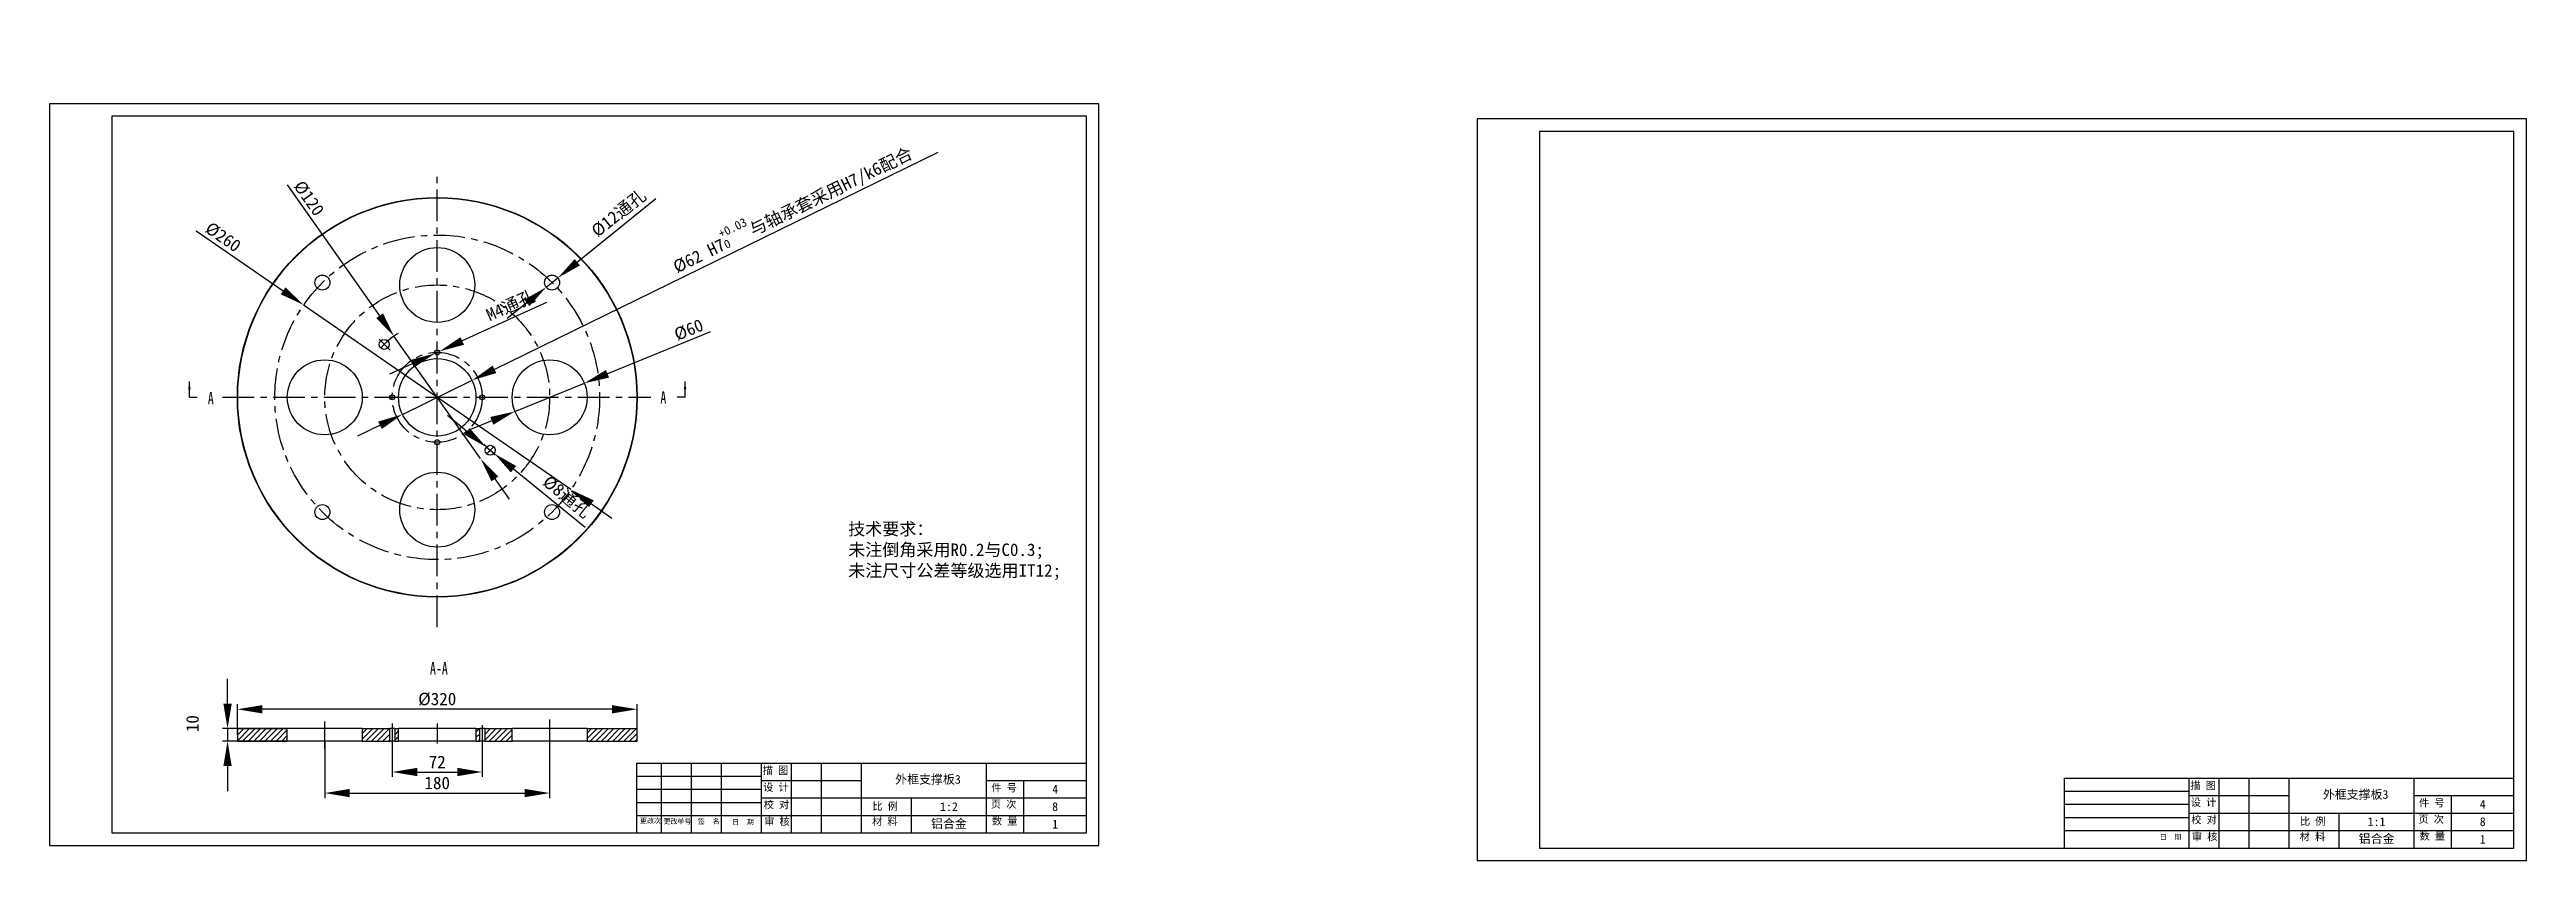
# Model space of a CAD drawing. Header units: millimetres. Extents: x -473 to 6267, y 319 to 3284.
# Drawn here: x 2884 to 3876, y 1120 to 1444 of the extents above; entities that cross this region are included whole.
import ezdxf

# ---------------------------------------------------------------- set-up
doc = ezdxf.new("R2010")
doc.units = ezdxf.units.MM
doc.linetypes.add('CENTERX2', pattern=[20.32, 12.7, -2.54, 2.54, -2.54])
for name, color, linetype in [('10', 7, 'Continuous'), ('SLD-0', 7, 'Continuous'), ('轮廓实线层', 170, 'Continuous')]:
    doc.layers.add(name, color=color, linetype=linetype)
for name, color, linetype, lineweight in [('3mm', 7, 'Continuous', 30), ('中心线层', 1, 'CENTERX2', 25), ('标题栏', 7, 'Continuous', 25)]:
    doc.layers.add(name, color=color, linetype=linetype, lineweight=lineweight)
doc.styles.add('SLDTEXTSTYLE5', font='TXT', dxfattribs={"width": 0.7})
doc.dimstyles.new('a0', dxfattribs={"dimtxt": 10, "dimasz": 10, "dimexe": 2, "dimexo": 0, "dimgap": 1.524, "dimtad": 1, "dimdec": 1, "dimzin": 0, "dimtxsty": 'Standard', "dimcen": 2.5, "dimazin": 0, "dimtfac": 1, "dimtdec": 1, "dimtmove": 1, "dimatfit": 3, "dimfxl": 1, "dimtzin": 0, "dimarcsym": 0})

msp = doc.modelspace()

# ---------------------------------------------------------------- texts
at = {"color": 7, "linetype": 'Continuous', "insert": (2947.812, 1307.201), "char_height": 5, "attachment_point": 1, "style": 'SLDTEXTSTYLE5'}
msp.add_mtext('A', dxfattribs=at)
at = {"color": 7, "linetype": 'Continuous', "lineweight": -3, "insert": (3128.941, 1307.494), "char_height": 5, "attachment_point": 1, "style": 'SLDTEXTSTYLE5'}
msp.add_mtext('A', dxfattribs=at)
at = {"layer": '3mm', "lineweight": -3, "insert": (3040.297, 1199.01), "char_height": 5, "width": 3.26667, "attachment_point": 2, "style": 'SLDTEXTSTYLE5'}
msp.add_mtext('A-A', dxfattribs=at)
at = {"layer": 'SLD-0', "linetype": 'Continuous', "lineweight": -3}
for s, width, insert, char_height, attachment_point in [('{\\fSimSun|b0|i0|c134|p54;技术要求：\\P未注倒角采用R0.2与C0.3;\\P未注尺寸公差等级选用IT12;}', 122.83668, (3204.129, 1254.837), 5, 1), ('{\\fSimSun|b0|i0|c134|p54;1:2}', 30, (3244.454, 1141.082), 3.5, 5), ('4', 25, (3286.954, 1148.082), 3.5, 5), ('8', 25, (3286.954, 1141.082), 3.5, 5), ('4', 25, (3858.382, 1142.043), 3.5, 5), ('{\\fSimSun|b0|i0|c134|p54;铝合金}', 30, (3244.454, 1134.082), 3.5, 5), ('1', 25, (3286.954, 1134.082), 3.5, 5), ('{\\fSimSun|b0|i0|c134|p54;铝合金}', 30, (3815.882, 1128.043), 3.5, 5), ('{\\fSimSun|b0|i0|c134|p54;1:1}', 30, (3815.882, 1135.043), 3.5, 5), ('8', 25, (3858.382, 1135.043), 3.5, 5), ('1', 25, (3858.382, 1128.043), 3.5, 5)]:
    msp.add_mtext_dynamic_manual_height_columns(s, width=width, gutter_width=17.5, heights=[0], dxfattribs=dict(at, insert=insert, char_height=char_height, attachment_point=attachment_point))
at = {"layer": '标题栏', "attachment_point": 1}
for s, insert, char_height, width in [('{\\fSimSun|b0|i0|c134|p54; 描 图}', (3167.898, 1157.131), 3, 12.20894), ('{\\fSimSun|b0|i0|c134|p54;设 计}', (3170.078, 1150.376), 3, 11.99092), ('{\\fSimSun|b0|i0|c134|p54;件 号}', (3261.427, 1150.158), 3, 14.17108), ('{\\fSimSun|b0|i0|c134|p54; 描 图}', (3739.326, 1151.091), 3, 12.20894), ('{\\fSimSun|b0|i0|c134|p54;校 对}', (3170.296, 1143.403), 3, 11.99092), ('{\\fSimSun|b0|i0|c134|p54;比 例}', (3213.808, 1142.781), 3, 12.20893), ('{\\fSimSun|b0|i0|c134|p54;页 次}', (3261.209, 1143.62), 3, 14.60712), ('{\\fSimSun|b0|i0|c134|p54;设 计}', (3741.506, 1144.336), 3, 11.99092), ('{\\fSimSun|b0|i0|c134|p54;件 号}', (3832.855, 1144.118), 3, 14.17108), ('{\\fSimSun|b0|i0|c134|p54;更改次}', (3120.81, 1136.429), 2, 9.37414), ('{\\fSimSun|b0|i0|c134|p54;更改单号}', (3130.181, 1136.212), 2, 12.42695), ('{\\fSimSun|b0|i0|c134|p54;签  名}', (3143.916, 1136.212), 2, 11.99092), ('{\\fSimSun|b0|i0|c134|p54;日  期}', (3157.651, 1135.994), 2, 16.13323), ('{\\fSimSun|b0|i0|c134|p54;审 核}', (3170.514, 1136.647), 3, 12.20893), ('{\\fSimSun|b0|i0|c134|p54;材 料}', (3213.681, 1136.647), 3, 18.09539), ('{\\fSimSun|b0|i0|c134|p54;数 量}', (3261.645, 1136.865), 3, 14.60712), ('{\\fSimSun|b0|i0|c134|p54;校 对}', (3741.724, 1137.363), 3, 11.99092), ('{\\fSimSun|b0|i0|c134|p54;审 核}', (3741.942, 1130.608), 3, 12.20893), ('{\\fSimSun|b0|i0|c134|p54;材 料}', (3785.109, 1130.608), 3, 18.09539), ('{\\fSimSun|b0|i0|c134|p54;比 例}', (3785.236, 1136.742), 3, 12.20893), ('{\\fSimSun|b0|i0|c134|p54;页 次}', (3832.637, 1137.581), 3, 14.60712), ('{\\fSimSun|b0|i0|c134|p54;数 量}', (3833.073, 1130.826), 3, 14.60712), ('{\\fSimSun|b0|i0|c134|p54;日  期}', (3729.079, 1129.954), 2, 16.13323)]:
    msp.add_mtext(s, dxfattribs=dict(at, insert=insert, char_height=char_height, width=width))
at = {"layer": '标题栏', "lineweight": -3, "char_height": 3.5, "attachment_point": 5}
for insert in [(3236.077, 1151.836), (3807.505, 1145.796)]:
    msp.add_mtext_dynamic_manual_height_columns('{\\fSimSun|b0|i0|c134|p54;外框支撑板3}', width=30, gutter_width=17.5, heights=[0], dxfattribs=dict(at, insert=insert))

# ---------------------------------------------------------------- blocks, each defined once
blk = doc.blocks.new('*D124')
at = {"layer": 'Defpoints', "color": 0, "transparency": 16777216}
for p in [(3053.56, 1311.85), (3025.71, 1298.22)]:
    blk.add_point(p, dxfattribs=at)
at = {"layer": '轮廓实线层', "color": 0, "lineweight": -2, "transparency": 16777216}
for p, q in [((3240.05, 1403.11), (3062.54, 1316.24)), ((3025.71, 1298.22), (3053.56, 1311.85)), ((3016.73, 1293.83), (3007.75, 1289.43))]:
    blk.add_line(p, q, dxfattribs=at)
at = {"layer": '轮廓实线层', "color": 0, "transparency": 16777216}
for points in [[(3061.81, 1317.74), (3063.27, 1314.75), (3053.56, 1311.85)], [(3016, 1295.32), (3017.46, 1292.33), (3025.71, 1298.22)]]:
    blk.add_solid(points, dxfattribs=at)
at = {"layer": '轮廓实线层', "color": 0, "lineweight": -3, "transparency": 16777216, "insert": (3181.43, 1381.09), "char_height": 10, "width": 260.9608, "attachment_point": 5, "rotation": 26.07529}
blk.add_mtext('{\\H0.5x;%%C62 H7\\H0.7x;\\S+0.03^ 0;\\fSimSun|b0|i0|c134|p54;\\H1.42857x;与轴承套采用\\Ftxt|c134;H7\\fSimSun|b0|i0|c134|p54;/k6配合}', dxfattribs=at)
blk = doc.blocks.new('*D125')
at = {"layer": 'Defpoints', "color": 0, "transparency": 16777216}
for p in [(3022.33, 1329.54), (3056.94, 1280.53)]:
    blk.add_point(p, dxfattribs=at)
at = {"layer": '轮廓实线层', "color": 0, "lineweight": -2, "transparency": 16777216}
for p, q in [((2979.53, 1390.14), (3016.56, 1337.71)), ((3056.94, 1280.53), (3022.33, 1329.54)), ((3062.71, 1272.36), (3068.48, 1264.19))]:
    blk.add_line(p, q, dxfattribs=at)
blk.add_arc((3039.63, 1305.04), 30, 121.412, 131.17957, dxfattribs=at)
at = {"layer": '轮廓实线层', "color": 0, "transparency": 16777216}
for points in [[(3017.92, 1338.67), (3015.2, 1336.75), (3022.33, 1329.54)], [(3064.07, 1273.32), (3061.35, 1271.4), (3056.94, 1280.53)]]:
    blk.add_solid(points, dxfattribs=at)
at = {"layer": '轮廓实线层', "color": 0, "lineweight": -3, "transparency": 16777216, "insert": (2988.26, 1384.75), "char_height": 10, "attachment_point": 5, "rotation": 305.23172}
blk.add_mtext('{\\H0.5x;%%C120}', dxfattribs=at)
blk = doc.blocks.new('*D126')
at = {"layer": 'Defpoints', "color": 0, "transparency": 16777216}
for p in [(2986.17, 1342), (3093.1, 1268.07)]:
    blk.add_point(p, dxfattribs=at)
at = {"layer": '轮廓实线层', "color": 0, "lineweight": -2, "transparency": 16777216}
for p, q in [((2943.16, 1371.73), (2977.94, 1347.69)), ((3093.1, 1268.07), (2986.17, 1342)), ((3101.32, 1262.38), (3109.55, 1256.7))]:
    blk.add_line(p, q, dxfattribs=at)
at = {"layer": '轮廓实线层', "color": 0, "transparency": 16777216}
for points in [[(2978.89, 1349.06), (2976.99, 1346.32), (2986.17, 1342)], [(3102.27, 1263.76), (3100.38, 1261.01), (3093.1, 1268.07)]]:
    blk.add_solid(points, dxfattribs=at)
at = {"layer": '轮廓实线层', "color": 0, "lineweight": -3, "transparency": 16777216, "insert": (2953.9, 1369.2), "char_height": 10, "attachment_point": 5, "rotation": 325.34099}
blk.add_mtext('{\\H0.5x;%%C260}', dxfattribs=at)
blk = doc.blocks.new('*D127')
at = {"layer": 'Defpoints', "color": 0, "transparency": 16777216}
for p in [(2959.63, 1180.11), (2959.63, 1169.84), (3119.63, 1169.84)]:
    blk.add_point(p, dxfattribs=at)
at = {"layer": '轮廓实线层', "color": 0, "lineweight": -2, "transparency": 16777216}
for p, q in [((2959.63, 1169.84), (2959.63, 1182.11)), ((3109.63, 1180.11), (2969.63, 1180.11)), ((3119.63, 1169.84), (3119.63, 1182.11))]:
    blk.add_line(p, q, dxfattribs=at)
at = {"layer": '轮廓实线层', "color": 0, "transparency": 16777216}
for points in [[(2969.63, 1181.77), (2969.63, 1178.44), (2959.63, 1180.11)], [(3109.63, 1181.77), (3109.63, 1178.44), (3119.63, 1180.11)]]:
    blk.add_solid(points, dxfattribs=at)
at = {"layer": '轮廓实线层', "color": 0, "lineweight": -3, "transparency": 16777216, "insert": (3039.63, 1184.13), "char_height": 10, "attachment_point": 5}
blk.add_mtext('{\\H0.5x;%%C320}', dxfattribs=at)
blk = doc.blocks.new('*D128')
at = {"layer": 'Defpoints', "color": 0, "transparency": 16777216}
for p in [(3021.63, 1167.34), (3057.63, 1167.34), (3057.63, 1154.98)]:
    blk.add_point(p, dxfattribs=at)
at = {"layer": '轮廓实线层', "color": 0, "lineweight": -2, "transparency": 16777216}
for p, q in [((3021.63, 1167.34), (3021.63, 1152.98)), ((3057.63, 1167.34), (3057.63, 1152.98)), ((3031.63, 1154.98), (3047.63, 1154.98))]:
    blk.add_line(p, q, dxfattribs=at)
at = {"layer": '轮廓实线层', "color": 0, "transparency": 16777216}
for points in [[(3031.63, 1156.65), (3031.63, 1153.31), (3021.63, 1154.98)], [(3047.63, 1156.65), (3047.63, 1153.31), (3057.63, 1154.98)]]:
    blk.add_solid(points, dxfattribs=at)
at = {"layer": '轮廓实线层', "color": 0, "lineweight": -3, "transparency": 16777216, "insert": (3039.63, 1159), "char_height": 10, "attachment_point": 5}
blk.add_mtext('{\\H0.5x;72}', dxfattribs=at)
blk = doc.blocks.new('*D129')
at = {"layer": 'Defpoints', "color": 0, "transparency": 16777216}
for p in [(2994.63, 1167.34), (3084.63, 1167.34), (3084.63, 1146.54)]:
    blk.add_point(p, dxfattribs=at)
at = {"layer": '轮廓实线层', "color": 0, "lineweight": -2, "transparency": 16777216}
for p, q in [((2994.63, 1167.34), (2994.63, 1144.54)), ((3084.63, 1167.34), (3084.63, 1144.54)), ((3004.63, 1146.54), (3074.63, 1146.54))]:
    blk.add_line(p, q, dxfattribs=at)
at = {"layer": '轮廓实线层', "color": 0, "transparency": 16777216}
for points in [[(3004.63, 1148.21), (3004.63, 1144.88), (2994.63, 1146.54)], [(3074.63, 1148.21), (3074.63, 1144.88), (3084.63, 1146.54)]]:
    blk.add_solid(points, dxfattribs=at)
at = {"layer": '轮廓实线层', "color": 0, "lineweight": -3, "transparency": 16777216, "insert": (3039.63, 1150.57), "char_height": 10, "attachment_point": 5}
blk.add_mtext('{\\H0.5x;180}', dxfattribs=at)
blk = doc.blocks.new('*D130')
at = {"layer": 'Defpoints', "color": 0, "transparency": 16777216}
for p in [(3083.26, 1349.12), (3087.93, 1352.88)]:
    blk.add_point(p, dxfattribs=at)
at = {"layer": '轮廓实线层', "color": 0, "lineweight": -2, "transparency": 16777216}
for p, q in [((3127.16, 1384.48), (3095.72, 1359.15)), ((3083.26, 1349.12), (3087.93, 1352.88)), ((3075.47, 1342.84), (3067.68, 1336.57))]:
    blk.add_line(p, q, dxfattribs=at)
at = {"layer": '轮廓实线层', "color": 0, "transparency": 16777216}
for points in [[(3094.67, 1360.45), (3096.76, 1357.86), (3087.93, 1352.88)], [(3074.43, 1344.14), (3076.52, 1341.54), (3083.26, 1349.12)]]:
    blk.add_solid(points, dxfattribs=at)
at = {"layer": '轮廓实线层', "color": 0, "lineweight": -3, "transparency": 16777216, "insert": (3112.36, 1378.64), "char_height": 10, "attachment_point": 5, "rotation": 38.85488}
blk.add_mtext('{\\H0.5x;%%C12\\fSimSun|b0|i0|c134|p54;通孔}', dxfattribs=at)
blk = doc.blocks.new('*D131')
at = {"layer": 'Defpoints', "color": 0, "transparency": 16777216}
for p in [(3038.72, 1322.62), (3040.54, 1323.45)]:
    blk.add_point(p, dxfattribs=at)
at = {"layer": '轮廓实线层', "color": 0, "lineweight": -2, "transparency": 16777216}
for p, q in [((3083.34, 1342.98), (3049.64, 1327.6)), ((3038.72, 1322.62), (3040.54, 1323.45)), ((3029.63, 1318.47), (3020.53, 1314.32))]:
    blk.add_line(p, q, dxfattribs=at)
at = {"layer": '轮廓实线层', "color": 0, "transparency": 16777216}
for points in [[(3048.95, 1329.12), (3050.33, 1326.09), (3040.54, 1323.45)], [(3028.93, 1319.99), (3030.32, 1316.95), (3038.72, 1322.62)]]:
    blk.add_solid(points, dxfattribs=at)
at = {"layer": '轮廓实线层', "color": 0, "lineweight": -3, "transparency": 16777216, "insert": (3069.07, 1341.68), "char_height": 10, "attachment_point": 5, "rotation": 24.53051}
blk.add_mtext('{\\H0.5x;M4\\fSimSun|b0|i0|c134|p54;通孔}', dxfattribs=at)
blk = doc.blocks.new('*D132')
at = {"layer": 'Defpoints', "color": 0, "transparency": 16777216}
for p in [(3059.29, 1285.08), (3062.4, 1282.56)]:
    blk.add_point(p, dxfattribs=at)
at = {"layer": '轮廓实线层', "color": 0, "lineweight": -2, "transparency": 16777216}
for p, q in [((3051.53, 1291.39), (3043.78, 1297.7)), ((3059.29, 1285.08), (3062.4, 1282.56)), ((3098.9, 1252.89), (3070.16, 1276.25))]:
    blk.add_line(p, q, dxfattribs=at)
at = {"layer": '轮廓实线层', "color": 0, "transparency": 16777216}
for points in [[(3052.59, 1292.69), (3050.48, 1290.1), (3059.29, 1285.08)], [(3071.21, 1277.55), (3069.11, 1274.96), (3062.4, 1282.56)]]:
    blk.add_solid(points, dxfattribs=at)
at = {"layer": '轮廓实线层', "color": 0, "lineweight": -3, "transparency": 16777216, "insert": (3091.4, 1265.09), "char_height": 10, "attachment_point": 5, "rotation": 320.89374}
blk.add_mtext('{\\H0.5x;%%C8\\fSimSun|b0|i0|c134|p54;通孔}', dxfattribs=at)
blk = doc.blocks.new('*D133')
at = {"layer": 'Defpoints', "color": 0, "transparency": 16777216}
for p in [(3098.53, 1310.69), (3070.74, 1299.38)]:
    blk.add_point(p, dxfattribs=at)
at = {"layer": '轮廓实线层', "color": 0, "lineweight": -2, "transparency": 16777216}
for p, q in [((3149.03, 1331.24), (3107.79, 1314.46)), ((3070.74, 1299.38), (3098.53, 1310.69)), ((3061.48, 1295.61), (3052.22, 1291.84))]:
    blk.add_line(p, q, dxfattribs=at)
at = {"layer": '轮廓实线层', "color": 0, "transparency": 16777216}
for points in [[(3107.16, 1316), (3108.42, 1312.92), (3098.53, 1310.69)], [(3060.85, 1297.16), (3062.11, 1294.07), (3070.74, 1299.38)]]:
    blk.add_solid(points, dxfattribs=at)
at = {"layer": '轮廓实线层', "color": 0, "lineweight": -3, "transparency": 16777216, "insert": (3140.31, 1332.04), "char_height": 10, "attachment_point": 5, "rotation": 22.14443}
blk.add_mtext('{\\H0.5x;%%C60}', dxfattribs=at)
blk = doc.blocks.new('*D134')
at = {"layer": 'Defpoints', "color": 0, "transparency": 16777216}
for p in [(2979.63, 1172.34), (2955.71, 1167.34), (2979.63, 1167.34)]:
    blk.add_point(p, dxfattribs=at)
at = {"layer": '轮廓实线层', "color": 0, "lineweight": -2, "transparency": 16777216}
for p, q in [((2955.71, 1182.34), (2955.71, 1192.34)), ((2979.63, 1172.34), (2953.71, 1172.34)), ((2955.71, 1172.34), (2955.71, 1167.34)), ((2979.63, 1167.34), (2953.71, 1167.34)), ((2955.71, 1157.34), (2955.71, 1147.34))]:
    blk.add_line(p, q, dxfattribs=at)
at = {"layer": '轮廓实线层', "color": 0, "transparency": 16777216}
for points in [[(2954.04, 1182.34), (2957.37, 1182.34), (2955.71, 1172.34)], [(2954.04, 1157.34), (2957.37, 1157.34), (2955.71, 1167.34)]]:
    blk.add_solid(points, dxfattribs=at)
at = {"layer": '轮廓实线层', "color": 0, "lineweight": -3, "transparency": 16777216, "insert": (2941.68, 1174.37), "char_height": 10, "attachment_point": 5, "rotation": 90}
blk.add_mtext('{\\H0.5x;10}', dxfattribs=at)

# ---------------------------------------------------------------- dimensions: what is measured, and where the dimension line sits
at = {"layer": '轮廓实线层', "lineweight": -3}
for p1, p2, text, picture, middle in [((3025.711, 1298.223), (3053.556, 1311.849), '{\\H0.5x;%%C62 H7\\H0.7x;\\S+0.03^ 0;\\fSimSun|b0|i0|c134|p54;\\H1.42857x;与轴承套采用\\Ftxt|c134;H7\\fSimSun|b0|i0|c134|p54;/k6配合}', '*D124', (3184.058, 1375.712)), ((3056.94, 1280.531), (3022.327, 1329.541), '{\\H0.5x;%%C120}', '*D125', (2984.973, 1382.43)), ((3093.099, 1268.071), (2986.168, 1342.001), '{\\H0.5x;%%C260}', '*D126', (2951.614, 1365.891)), ((3070.74, 1299.382), (3098.527, 1310.69), '{\\H0.5x;%%C60}', '*D133', (3141.829, 1328.313))]:
    dim = msp.add_diameter_dim_2p(p1=p1, p2=p2, text=text, dimstyle='a0', dxfattribs=at)
    dim.commit()
    dim.dimension.update_dxf_attribs({"geometry": picture, "text_midpoint": middle, "dimtype": 163})
for p1, p2, text, picture, middle in [((3083.259, 1349.116), (3087.932, 1352.88), '{\\H0.5x;%%C12\\fSimSun|b0|i0|c134|p54;通孔}', '*D130', (3112.362, 1378.643)), ((3038.724, 1322.621), (3040.543, 1323.451), '{\\H0.5x;M4\\fSimSun|b0|i0|c134|p54;通孔}', '*D131', (3069.072, 1341.677)), ((3059.295, 1285.084), (3062.399, 1282.561), '{\\H0.5x;%%C8\\fSimSun|b0|i0|c134|p54;通孔}', '*D132', (3091.398, 1265.093))]:
    dim = msp.add_diameter_dim_2p(p1=p1, p2=p2, text=text, dimstyle='a0', dxfattribs=at)
    dim.commit()
    dim.dimension.update_dxf_attribs({"geometry": picture, "text_midpoint": middle})
dim = msp.add_linear_dim(base=(2955.708, 1167.342), p1=(2979.633, 1172.342), p2=(2979.633, 1167.342), angle=90, text='{\\H0.5x;10}', dimstyle='a0', dxfattribs=at)
dim.commit()
dim.dimension.update_dxf_attribs({"geometry": '*D134', "text_midpoint": (2941.684, 1174.366)})
for base, p1, p2, text, picture, middle in [((2959.633, 1180.106), (3119.633, 1169.842), (2959.633, 1169.842), '{\\H0.5x;%%C320}', '*D127', (3039.633, 1184.13)), ((3084.633, 1146.542), (2994.633, 1167.342), (3084.633, 1167.342), '{\\H0.5x;180}', '*D129', (3039.633, 1150.566)), ((3057.633, 1154.98), (3021.633, 1167.342), (3057.633, 1167.342), '{\\H0.5x;72}', '*D128', (3039.633, 1159.004))]:
    dim = msp.add_linear_dim(base=base, p1=p1, p2=p2, text=text, dimstyle='a0', dxfattribs=at)
    dim.commit()
    dim.dimension.update_dxf_attribs({"geometry": picture, "text_midpoint": middle})

# ---------------------------------------------------------------- hatches: boundary and pattern name
at = {"layer": '轮廓实线层', "lineweight": -3}
h = msp.add_hatch(dxfattribs=at)
h.set_pattern_fill('ANSI31', color=5, scale=0.5)
h.set_pattern_definition([(45, (4119.0883, 2304.5312), (-1.122532, 1.122532), [])])
h.paths.add_polyline_path([(2979.633, 1167.342), (2979.633, 1172.342), (2959.783, 1172.342, 0.4142136), (2959.633, 1172.192), (2959.633, 1167.492, 0.4142136), (2959.783, 1167.342)])
h.paths.add_polyline_path([(3020.633, 1167.342), (3020.633, 1172.342), (3009.633, 1172.342), (3009.633, 1167.342)])
h.paths.add_polyline_path([(3022.633, 1167.342), (3024.133, 1167.342), (3024.133, 1172.342), (3022.633, 1172.342)])
h.paths.add_polyline_path([(3055.133, 1167.342), (3056.633, 1167.342), (3056.633, 1172.342), (3055.133, 1172.342)])
h.paths.add_polyline_path([(3069.633, 1167.342), (3069.633, 1172.342), (3058.633, 1172.342), (3058.633, 1167.342)])
h.paths.add_polyline_path([(3099.633, 1172.342), (3099.633, 1167.342), (3119.483, 1167.342, 0.4142136), (3119.633, 1167.492), (3119.633, 1172.192, 0.4142136), (3119.483, 1172.342)])

# ---------------------------------------------------------------- linework, layer by layer
at = {"color": 7, "linetype": 'Continuous'}
msp.add_line((2940.433, 1305.036), (2940.433, 1311.386), dxfattribs=at)
at = {"color": 7, "linetype": 'Continuous', "lineweight": -3}
msp.add_line((3138.833, 1305.036), (3138.833, 1311.386), dxfattribs=at)
at = {"color": 7}
msp.add_line((2940.433, 1305.036), (2943.608, 1305.036), dxfattribs=at)
at = {"color": 7, "lineweight": -3}
msp.add_line((3138.833, 1305.036), (3135.658, 1305.036), dxfattribs=at)
for p, q in [((3299.454, 1130.582), (3299.454, 1158.582)), ((3870.882, 1124.543), (3870.882, 1152.543)), ((3119.454, 1130.582), (3299.454, 1130.582)), ((3690.882, 1124.543), (3870.882, 1124.543))]:
    msp.add_line(p, q)
at = {"color": 7, "linetype": 'Continuous'}
msp.add_solid([(2940.433, 1311.386), (2939.925, 1308.211), (2940.941, 1308.211)], dxfattribs=at)
at = {"color": 7, "linetype": 'Continuous', "lineweight": -3}
msp.add_solid([(3138.833, 1311.386), (3138.325, 1308.211), (3139.341, 1308.211)], dxfattribs=at)
at = {"layer": '10'}
for points in [[(2884.454, 1125.582), (3304.454, 1125.582), (3304.454, 1422.582), (2884.454, 1422.582)], [(3455.882, 1119.543), (3875.882, 1119.543), (3875.882, 1416.543), (3455.882, 1416.543)]]:
    msp.add_lwpolyline(points, close=True, dxfattribs=at)
at = {"layer": '3mm', "lineweight": 30}
for p, q in [((2959.633, 1172.192), (2959.633, 1167.492)), ((2959.783, 1172.342), (2979.633, 1172.342)), ((2979.633, 1167.342), (2979.633, 1172.342)), ((3009.633, 1172.342), (2979.633, 1172.342)), ((3009.633, 1172.342), (3009.633, 1167.342)), ((3009.633, 1172.342), (3020.633, 1172.342)), ((3020.633, 1167.342), (3020.633, 1172.342)), ((3022.633, 1172.342), (3020.633, 1172.342)), ((3022.633, 1172.342), (3022.633, 1167.342)), ((3022.633, 1172.342), (3024.133, 1172.342)), ((3024.133, 1167.342), (3024.133, 1172.342)), ((3055.133, 1172.342), (3024.133, 1172.342)), ((3055.133, 1172.342), (3055.133, 1167.342)), ((3055.133, 1172.342), (3056.633, 1172.342)), ((3056.633, 1167.342), (3056.633, 1172.342)), ((3058.633, 1172.342), (3056.633, 1172.342)), ((3058.633, 1172.342), (3058.633, 1167.342)), ((3058.633, 1172.342), (3069.633, 1172.342)), ((3069.633, 1167.342), (3069.633, 1172.342)), ((3099.633, 1172.342), (3069.633, 1172.342)), ((3099.633, 1172.342), (3099.633, 1167.342)), ((3099.633, 1172.342), (3119.483, 1172.342)), ((3119.633, 1167.492), (3119.633, 1172.192)), ((2959.783, 1167.342), (2979.633, 1167.342)), ((3009.633, 1167.342), (2979.633, 1167.342)), ((3009.633, 1167.342), (3020.633, 1167.342)), ((3022.633, 1167.342), (3020.633, 1167.342)), ((3022.633, 1167.342), (3024.133, 1167.342)), ((3055.133, 1167.342), (3024.133, 1167.342)), ((3055.133, 1167.342), (3056.633, 1167.342)), ((3058.633, 1167.342), (3056.633, 1167.342)), ((3058.633, 1167.342), (3069.633, 1167.342)), ((3099.633, 1167.342), (3069.633, 1167.342)), ((3099.633, 1167.342), (3119.483, 1167.342)), ((3690.882, 1152.543), (3690.882, 1124.543))]:
    msp.add_line(p, q, dxfattribs=at)
at = {"layer": '3mm'}
for p, q in [((3119.454, 1158.582), (3119.454, 1130.582)), ((3119.454, 1158.582), (3299.454, 1158.582)), ((3690.882, 1152.543), (3870.882, 1152.543))]:
    msp.add_line(p, q, dxfattribs=at)
for points in [[(2909.454, 1130.582), (3299.454, 1130.582), (3299.454, 1417.582), (2909.454, 1417.582)], [(3480.882, 1124.543), (3870.882, 1124.543), (3870.882, 1411.543), (3480.882, 1411.543)]]:
    msp.add_lwpolyline(points, close=True, dxfattribs=at)
at = {"layer": '3mm', "color": 7, "linetype": 'Continuous', "lineweight": 30}
for centre, radius in [((3039.633, 1305.036), 80), ((3039.633, 1305.036), 79.85), ((3039.633, 1350.036), 15), ((2993.671, 1350.998), 3), ((3085.595, 1350.998), 3), ((2994.633, 1305.036), 15), ((3018.42, 1326.249), 2), ((3039.633, 1305.036), 15.5), ((3039.633, 1323.036), 1), ((3084.633, 1305.036), 15), ((3021.633, 1305.036), 1), ((3057.633, 1305.036), 1), ((3039.633, 1287.036), 1), ((3060.847, 1283.823), 2), ((3039.633, 1260.036), 15), ((2993.671, 1259.074), 3), ((3085.595, 1259.074), 3)]:
    msp.add_circle(centre, radius, dxfattribs=at)
at = {"layer": '3mm', "lineweight": 30}
for centre, start, end in [((2959.783, 1172.192), 90, 180), ((3119.483, 1172.192), 0, 90), ((2959.783, 1167.492), 180, 270), ((3119.483, 1167.492), 270, 0)]:
    msp.add_arc(centre, 0.15, start, end, dxfattribs=at)
at = {"layer": '中心线层', "lineweight": -3}
for p, q in [((3039.633, 1213.031), (3039.633, 1394.746)), ((3020.751, 1323.918), (3016.416, 1328.36)), ((2953.619, 1305.036), (3125.123, 1305.036)), ((3058.323, 1286.245), (3062.822, 1281.848)), ((2994.633, 1164.419), (2994.633, 1175.187)), ((3021.633, 1174.465), (3021.633, 1166.334)), ((3039.633, 1174.403), (3039.633, 1166.334)), ((3057.633, 1173.755), (3057.633, 1166.515)), ((3084.633, 1176), (3084.633, 1164.852))]:
    msp.add_line(p, q, dxfattribs=at)
for radius in [65, 45, 18]:
    msp.add_circle((3039.633, 1305.036), radius, dxfattribs=at)
for start, end in [(131.179574, 138.820426), (311.179574, 318.820426)]:
    msp.add_arc((3039.633, 1305.036), 30, start, end, dxfattribs=at)
at = {"layer": '标题栏'}
for p, q in [((3119.454, 1153.332), (3169.454, 1153.332)), ((3129.454, 1130.582), (3129.454, 1158.582)), ((3141.454, 1130.582), (3141.454, 1158.582)), ((3153.454, 1130.582), (3153.454, 1158.582)), ((3169.454, 1130.582), (3169.454, 1158.582)), ((3169.454, 1151.582), (3209.454, 1151.582)), ((3181.454, 1130.582), (3181.454, 1158.582)), ((3193.454, 1130.582), (3193.454, 1158.582)), ((3209.454, 1130.582), (3209.454, 1158.582)), ((3259.454, 1130.582), (3259.454, 1158.582)), ((3259.454, 1151.582), (3299.454, 1151.582)), ((3274.454, 1130.582), (3274.454, 1151.582)), ((3740.882, 1124.543), (3740.882, 1152.543)), ((3752.882, 1124.543), (3752.882, 1152.543)), ((3764.882, 1124.543), (3764.882, 1152.543)), ((3780.882, 1124.543), (3780.882, 1152.543)), ((3830.882, 1124.543), (3830.882, 1152.543)), ((3119.454, 1148.082), (3169.454, 1148.082)), ((3119.454, 1142.832), (3169.454, 1142.832)), ((3169.454, 1144.582), (3209.454, 1144.582)), ((3209.454, 1144.582), (3259.454, 1144.582)), ((3229.454, 1130.582), (3229.454, 1144.582)), ((3259.454, 1144.582), (3299.454, 1144.582)), ((3690.882, 1147.293), (3740.882, 1147.293)), ((3690.882, 1142.043), (3740.882, 1142.043)), ((3740.882, 1145.543), (3780.882, 1145.543)), ((3830.882, 1145.543), (3870.882, 1145.543)), ((3845.882, 1124.543), (3845.882, 1145.543)), ((3119.454, 1137.582), (3299.454, 1137.582)), ((3690.882, 1136.793), (3740.882, 1136.793)), ((3690.882, 1131.543), (3870.882, 1131.543)), ((3740.882, 1138.543), (3780.882, 1138.543)), ((3780.882, 1138.543), (3830.882, 1138.543)), ((3800.882, 1124.543), (3800.882, 1138.543)), ((3830.882, 1138.543), (3870.882, 1138.543))]:
    msp.add_line(p, q, dxfattribs=at)

msp.set_redraw_order([(e.dxf.handle, doc.entitydb.next_handle()) for e in msp.query("TEXT MTEXT ATTDEF DIMENSION ARC_DIMENSION")])  # texts and dimensions are drawn at this point

doc.saveas('drawing.dxf')
